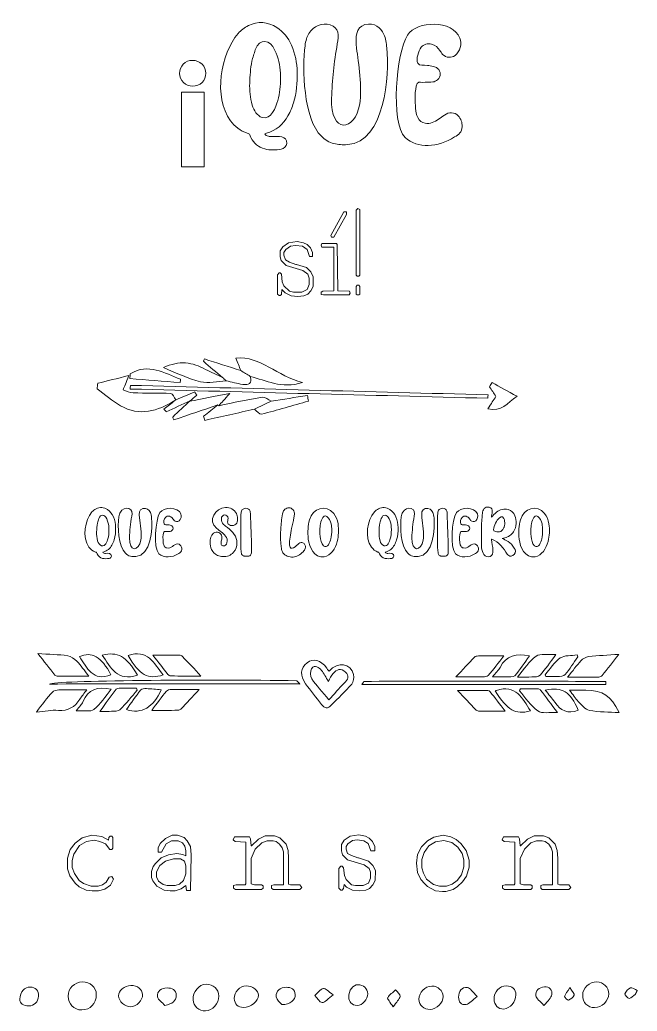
# Model space of a CAD drawing. Header units: millimetres. Extents: x 443 to 549, y -131 to 40.
import ezdxf

# ---------------------------------------------------------------- set-up
doc = ezdxf.new("R2010")
doc.units = ezdxf.units.MM
doc.header["$MEASUREMENT"] = 0
doc.layers.add('TRABAJO', color=7, linetype='Continuous', lineweight=0)

# ---------------------------------------------------------------- blocks, each defined once
blk = doc.blocks.new('Block_1')
at = {"layer": 'TRABAJO'}
for points, knots in [([(485.65, 19.51), (485.81, 19.45), (486.06, 19.45), (486.25, 19.48), (487.32, 19.51), (488.86, 19.67), (488.8, 18.27), (488.75, 17.83), (488.36, 17.39), (487.87, 17.31), (486.91, 17.15), (486, 17.09), (485.01, 17.34), (483.94, 17.64), (483.14, 18.3), (482.65, 19.29), (482.54, 19.48), (482.49, 19.73), (482.38, 19.89), (482.24, 19.95), (482.13, 20), (481.99, 20.06), (480.84, 20.44), (479.85, 21.18), (479.13, 22.2), (476.14, 26.29), (477.38, 33.7), (480.45, 37.21), (480.95, 37.76), (481.52, 38.2), (482.21, 38.56), (483.86, 39.33), (485.51, 39.27), (487.1, 38.23), (488.23, 37.49), (489.05, 36.47), (489.63, 35.18), (490.26, 33.7), (490.59, 32.16), (490.59, 30.52), (490.64, 28.73), (490.51, 26.98), (489.96, 25.27), (489.74, 24.5), (489.44, 23.79), (489.02, 23.05), (488.2, 21.54), (486.96, 20.52), (485.32, 20.03), (485.21, 20), (485.15, 19.97), (485.1, 19.95), (485.07, 19.95), (485.07, 19.92), (485.04, 19.92), (485.12, 19.67), (485.4, 19.59), (485.65, 19.51)], [0, 0, 0, 0, 1, 1, 1, 2, 2, 2, 3, 3, 3, 4, 4, 4, 5, 5, 5, 6, 6, 6, 7, 7, 7, 8, 8, 8, 9, 9, 9, 10, 10, 10, 11, 11, 11, 12, 12, 12, 13, 13, 13, 14, 14, 14, 15, 15, 15, 16, 16, 16, 17, 17, 17, 18, 18, 18, 19, 19, 19, 19]), ([(509.6, 36.91), (511.17, 39.44), (517.4, 39.55), (518.61, 36.42), (519, 35.46), (518.64, 34.06), (517.81, 33.43), (517.1, 32.93), (516.28, 32.99), (515.64, 33.59), (515.48, 33.84), (515.34, 34.09), (515.15, 34.28), (514.82, 34.8), (514.38, 35.18), (513.75, 35.35), (513.09, 35.57), (512.29, 35.32), (511.96, 34.85), (511.47, 34.19), (511, 32.82), (511.39, 32.08), (511.66, 31.56), (512.37, 31.81), (513.03, 31.72), (513.34, 31.7), (513.67, 31.61), (514.02, 31.53), (514.3, 31.48), (514.54, 31.42), (514.76, 31.2), (515.4, 30.65), (515.4, 29.78), (514.76, 29.23), (514.54, 29.03), (514.24, 28.9), (513.94, 28.87), (513.53, 28.84), (513.06, 28.81), (512.62, 28.81), (512.1, 28.7), (511.52, 29.06), (511.28, 28.57), (510.75, 27.5), (510.92, 25.47), (510.97, 24.31), (511, 23.74), (511.14, 23.21), (511.39, 22.72), (511.63, 22.14), (512.02, 21.87), (512.62, 21.79), (513.06, 21.7), (513.45, 21.73), (513.83, 21.87), (514.65, 22.2), (515.26, 22.69), (515.95, 23.16), (516.69, 23.74), (517.73, 23.68), (518.31, 23.05), (518.8, 22.53), (519.02, 21.92), (519, 21.16), (518.97, 20.22), (518.42, 19.84), (517.7, 19.4), (514.85, 17.56), (511.33, 17.39), (509.19, 19.29), (506.63, 22.03), (507.65, 33.76), (509.6, 36.91)], [0, 0, 0, 0, 1, 1, 1, 2, 2, 2, 3, 3, 3, 4, 4, 4, 5, 5, 5, 6, 6, 6, 7, 7, 7, 8, 8, 8, 9, 9, 9, 10, 10, 10, 11, 11, 11, 12, 12, 12, 13, 13, 13, 14, 14, 14, 15, 15, 15, 16, 16, 16, 17, 17, 17, 18, 18, 18, 19, 19, 19, 20, 20, 20, 21, 21, 21, 22, 22, 22, 23, 23, 23, 24, 24, 24, 24]), ([(496.3, 38.67), (497.81, 38.23), (497.79, 36.89), (497.51, 35.4), (496.91, 32.25), (496.66, 29.14), (496.52, 26.1), (496.25, 19.86), (500.62, 20.3), (501.36, 25.08), (501.83, 27.88), (501.14, 32.08), (500.84, 34.69), (500.62, 36.56), (500.67, 38.23), (502.26, 38.72), (503.97, 39.08), (504.96, 38.23), (505.51, 37.05), (505.84, 36.36), (505.97, 35.51), (506.03, 34.74), (506.5, 29.99), (505.75, 18.57), (499.24, 18.08), (498.45, 18.03), (497.65, 18.08), (496.94, 18.25), (496.08, 18.44), (495.4, 18.9), (494.79, 19.51), (491.66, 22.53), (491.44, 31.2), (491.96, 35.1), (492.07, 35.92), (492.27, 36.67), (492.62, 37.19), (493.39, 38.56), (494.93, 39.08), (496.3, 38.67)], [0, 0, 0, 0, 1, 1, 1, 2, 2, 2, 3, 3, 3, 4, 4, 4, 5, 5, 5, 6, 6, 6, 7, 7, 7, 8, 8, 8, 9, 9, 9, 10, 10, 10, 11, 11, 11, 12, 12, 12, 13, 13, 13, 13]), ([(487.71, 30.38), (487.68, 31.72), (487.35, 33.04), (486.77, 34.3), (485.95, 36.28), (484.13, 36.42), (483.39, 34.39), (483.17, 33.73), (482.98, 33.1), (482.79, 32.41), (482.57, 31.2), (482.46, 29.91), (482.43, 28.65), (482.38, 27.39), (482.54, 26.15), (482.84, 24.89), (483.17, 23.93), (483.69, 23.05), (484.57, 22.75), (486.11, 22.25), (486.96, 24.61), (487.27, 25.68), (487.62, 26.92), (487.73, 28.21), (487.73, 29.53), (487.73, 29.86), (487.73, 30.08), (487.71, 30.38)], [0, 0, 0, 0, 1, 1, 1, 2, 2, 2, 3, 3, 3, 4, 4, 4, 5, 5, 5, 6, 6, 6, 7, 7, 7, 8, 8, 8, 9, 9, 9, 9]), ([(472.6, 32.57), (473.23, 32.57), (473.77, 32.35), (474.22, 31.92), (474.66, 31.48), (474.88, 30.96), (474.88, 30.35), (474.88, 29.72), (474.66, 29.2), (474.23, 28.78), (473.79, 28.36), (473.25, 28.15), (472.6, 28.15), (471.98, 28.15), (471.46, 28.36), (471.02, 28.79), (470.59, 29.21), (470.37, 29.72), (470.37, 30.32), (470.37, 30.96), (470.58, 31.49), (471, 31.92), (471.42, 32.36), (471.94, 32.57), (472.55, 32.57), (472.55, 32.57), (472.6, 32.57), (472.6, 32.57)], [0, 0, 0, 0, 1, 1, 1, 2, 2, 2, 3, 3, 3, 4, 4, 4, 5, 5, 5, 6, 6, 6, 7, 7, 7, 8, 8, 8, 9, 9, 9, 9]), ([(470.71, 27.12), (470.71, 27.12), (474.61, 27.12), (474.61, 27.12), (474.61, 27.12), (474.61, 14.26), (474.61, 14.26), (474.61, 14.26), (470.71, 14.26), (470.71, 14.26), (470.71, 14.26), (470.71, 27.12), (470.71, 27.12)], [0, 0, 0, 0, 1, 1, 1, 2, 2, 2, 3, 3, 3, 4, 4, 4, 4])]:
    blk.add_open_spline(points, degree=3, knots=knots, dxfattribs=at)
blk = doc.blocks.new('Block_2')
at = {"layer": 'TRABAJO'}
for points, knots in [([(500.73, 6.8), (500.73, 6.8), (501.06, 7.09), (501.06, 7.09), (501.06, 7.09), (501.38, 6.93), (501.38, 6.93), (501.38, 6.93), (501.38, -4.36), (501.38, -4.36), (501.38, -4.36), (501.19, -4.54), (501.19, -4.54), (501.19, -4.54), (500.93, -4.54), (500.93, -4.54), (500.93, -4.54), (500.73, -4.36), (500.73, -4.36), (500.73, -4.36), (500.73, 6.8), (500.73, 6.8)], [0, 0, 0, 0, 1, 1, 1, 2, 2, 2, 3, 3, 3, 4, 4, 4, 5, 5, 5, 6, 6, 6, 7, 7, 7, 7]), ([(498.64, 6.52), (498.64, 6.52), (499.1, 6.52), (499.1, 6.52), (499.1, 6.52), (499.1, 6.06), (499.1, 6.06), (499.1, 6.06), (496.92, 2.19), (496.92, 2.19), (496.92, 2.19), (496.5, 2.19), (496.5, 2.19), (496.5, 2.19), (496.37, 2.45), (496.37, 2.45), (496.37, 2.45), (498.64, 6.52), (498.64, 6.52)], [0, 0, 0, 0, 1, 1, 1, 2, 2, 2, 3, 3, 3, 4, 4, 4, 5, 5, 5, 6, 6, 6, 6]), ([(488.53, -7.41), (488.53, -7.41), (487.98, -6.85), (487.98, -6.85), (487.98, -6.85), (487.9, -7.7), (487.9, -7.7), (487.9, -7.7), (487.7, -7.89), (487.7, -7.89), (487.7, -7.89), (487.53, -7.89), (487.53, -7.89), (487.53, -7.89), (487.24, -7.61), (487.24, -7.61), (487.24, -7.61), (487.24, -4.3), (487.24, -4.3), (487.24, -4.3), (487.53, -3.99), (487.53, -3.99), (487.53, -3.99), (487.7, -3.99), (487.7, -3.99), (487.7, -3.99), (487.9, -4.19), (487.9, -4.19), (487.9, -4.19), (488.03, -5.52), (488.03, -5.52), (488.03, -5.52), (488.33, -6.19), (488.33, -6.19), (488.33, -6.19), (489.29, -7.15), (489.29, -7.15), (489.29, -7.15), (489.99, -7.3), (489.99, -7.3), (489.99, -7.3), (491.38, -7.3), (491.38, -7.3), (491.38, -7.3), (492.34, -6.85), (492.34, -6.85), (492.34, -6.85), (492.69, -5.98), (492.69, -5.98), (492.69, -5.98), (492.69, -4.91), (492.69, -4.91), (492.69, -4.91), (492.43, -4.19), (492.43, -4.19), (492.43, -4.19), (491.58, -3.58), (491.58, -3.58), (491.58, -3.58), (488.72, -2.73), (488.72, -2.73), (488.72, -2.73), (487.85, -1.86), (487.85, -1.86), (487.85, -1.86), (487.7, -1.23), (487.7, -1.23), (487.7, -1.23), (487.7, -0.16), (487.7, -0.16), (487.7, -0.16), (488.14, 0.51), (488.14, 0.51), (488.14, 0.51), (489.09, 1.19), (489.09, 1.19), (489.09, 1.19), (490.58, 1.43), (490.58, 1.43), (490.58, 1.43), (491.71, 1.19), (491.71, 1.19), (491.71, 1.19), (492.3, 0.9), (492.3, 0.9), (492.3, 0.9), (492.89, 0.32), (492.89, 0.32), (492.89, 0.32), (493.23, -0.49), (493.23, -0.49), (493.23, -0.49), (493.23, -1.14), (493.23, -1.14), (493.23, -1.14), (492.75, -1.14), (492.75, -1.14), (492.75, -1.14), (492.3, 0.05), (492.3, 0.05), (492.3, 0.05), (491.51, 0.6), (491.51, 0.6), (491.51, 0.6), (490.31, 0.73), (490.31, 0.73), (490.31, 0.73), (489.44, 0.6), (489.44, 0.6), (489.44, 0.6), (488.64, 0.05), (488.64, 0.05), (488.64, 0.05), (488.33, -0.49), (488.33, -0.49), (488.33, -0.49), (488.33, -0.95), (488.33, -0.95), (488.33, -0.95), (488.57, -1.73), (488.57, -1.73), (488.57, -1.73), (489.29, -2.14), (489.29, -2.14), (489.29, -2.14), (490.38, -2.51), (490.38, -2.51), (490.38, -2.51), (490.49, -2.51), (490.49, -2.51), (490.49, -2.51), (492.21, -3.06), (492.21, -3.06), (492.21, -3.06), (492.95, -3.8), (492.95, -3.8), (492.95, -3.8), (493.34, -4.65), (493.34, -4.65), (493.34, -4.65), (493.34, -6.3), (493.34, -6.3), (493.34, -6.3), (492.95, -7.04), (492.95, -7.04), (492.95, -7.04), (492.41, -7.61), (492.41, -7.61), (492.41, -7.61), (491.77, -7.91), (491.77, -7.91), (491.77, -7.91), (490.71, -8.04), (490.71, -8.04), (490.71, -8.04), (489.55, -7.91), (489.55, -7.91), (489.55, -7.91), (488.53, -7.41), (488.53, -7.41)], [0, 0, 0, 0, 1, 1, 1, 2, 2, 2, 3, 3, 3, 4, 4, 4, 5, 5, 5, 6, 6, 6, 7, 7, 7, 8, 8, 8, 9, 9, 9, 10, 10, 10, 11, 11, 11, 12, 12, 12, 13, 13, 13, 14, 14, 14, 15, 15, 15, 16, 16, 16, 17, 17, 17, 18, 18, 18, 19, 19, 19, 20, 20, 20, 21, 21, 21, 22, 22, 22, 23, 23, 23, 24, 24, 24, 25, 25, 25, 26, 26, 26, 27, 27, 27, 28, 28, 28, 29, 29, 29, 30, 30, 30, 31, 31, 31, 32, 32, 32, 33, 33, 33, 34, 34, 34, 35, 35, 35, 36, 36, 36, 37, 37, 37, 38, 38, 38, 39, 39, 39, 40, 40, 40, 41, 41, 41, 42, 42, 42, 43, 43, 43, 44, 44, 44, 45, 45, 45, 46, 46, 46, 47, 47, 47, 48, 48, 48, 49, 49, 49, 50, 50, 50, 51, 51, 51, 52, 52, 52, 53, 53, 53, 53]), ([(494.74, -7.28), (494.74, -7.28), (495.04, -7.15), (495.04, -7.15), (495.04, -7.15), (496.89, -7.04), (496.89, -7.04), (496.89, -7.04), (496.89, 0.45), (496.89, 0.45), (496.89, 0.45), (494.87, 0.45), (494.87, 0.45), (494.87, 0.45), (494.72, 0.8), (494.72, 0.8), (494.72, 0.8), (494.85, 1.06), (494.85, 1.06), (494.85, 1.06), (497.35, 1.06), (497.35, 1.06), (497.35, 1.06), (497.5, 0.9), (497.5, 0.9), (497.5, 0.9), (497.61, -7.04), (497.61, -7.04), (497.61, -7.04), (499.62, -7.15), (499.62, -7.15), (499.62, -7.15), (499.75, -7.48), (499.75, -7.48), (499.75, -7.48), (499.57, -7.78), (499.57, -7.78), (499.57, -7.78), (495.13, -7.78), (495.13, -7.78), (495.13, -7.78), (494.74, -7.67), (494.74, -7.67), (494.74, -7.67), (494.74, -7.28), (494.74, -7.28)], [0, 0, 0, 0, 1, 1, 1, 2, 2, 2, 3, 3, 3, 4, 4, 4, 5, 5, 5, 6, 6, 6, 7, 7, 7, 8, 8, 8, 9, 9, 9, 10, 10, 10, 11, 11, 11, 12, 12, 12, 13, 13, 13, 14, 14, 14, 15, 15, 15, 15]), ([(500.73, -6.3), (500.73, -6.3), (500.93, -6.11), (500.93, -6.11), (500.93, -6.11), (501.19, -6.11), (501.19, -6.11), (501.19, -6.11), (501.38, -6.3), (501.38, -6.3), (501.38, -6.3), (501.38, -7.61), (501.38, -7.61), (501.38, -7.61), (501.19, -7.78), (501.19, -7.78), (501.19, -7.78), (500.93, -7.78), (500.93, -7.78), (500.93, -7.78), (500.73, -7.61), (500.73, -7.61), (500.73, -7.61), (500.73, -6.3), (500.73, -6.3)], [0, 0, 0, 0, 1, 1, 1, 2, 2, 2, 3, 3, 3, 4, 4, 4, 5, 5, 5, 6, 6, 6, 7, 7, 7, 8, 8, 8, 8])]:
    blk.add_open_spline(points, degree=3, knots=knots, dxfattribs=at)
blk = doc.blocks.new('Block_3')
at = {"layer": 'TRABAJO'}
for points, knots in [([(457.37, -52.21), (457.43, -52.23), (457.53, -52.23), (457.61, -52.22), (458.04, -52.21), (458.66, -52.14), (458.63, -52.7), (458.61, -52.88), (458.46, -53.05), (458.26, -53.09), (457.87, -53.15), (457.51, -53.18), (457.11, -53.08), (456.68, -52.96), (456.36, -52.69), (456.17, -52.29), (456.12, -52.22), (456.1, -52.12), (456.05, -52.05), (456, -52.03), (455.96, -52.01), (455.9, -51.99), (455.44, -51.83), (455.04, -51.53), (454.75, -51.13), (453.55, -49.49), (454.05, -46.51), (455.28, -45.1), (455.48, -44.88), (455.71, -44.71), (455.99, -44.56), (456.65, -44.25), (457.31, -44.28), (457.95, -44.7), (458.4, -44.99), (458.73, -45.4), (458.96, -45.92), (459.22, -46.51), (459.35, -47.13), (459.35, -47.79), (459.37, -48.51), (459.32, -49.21), (459.1, -49.89), (459.01, -50.2), (458.89, -50.49), (458.72, -50.79), (458.39, -51.39), (457.9, -51.8), (457.23, -52), (457.19, -52.01), (457.17, -52.02), (457.15, -52.03), (457.14, -52.03), (457.14, -52.04), (457.12, -52.04), (457.16, -52.14), (457.27, -52.17), (457.37, -52.21)], [0, 0, 0, 0, 1, 1, 1, 2, 2, 2, 3, 3, 3, 4, 4, 4, 5, 5, 5, 6, 6, 6, 7, 7, 7, 8, 8, 8, 9, 9, 9, 10, 10, 10, 11, 11, 11, 12, 12, 12, 13, 13, 13, 14, 14, 14, 15, 15, 15, 16, 16, 16, 17, 17, 17, 18, 18, 18, 19, 19, 19, 19]), ([(466.97, -45.22), (467.6, -44.21), (470.1, -44.17), (470.59, -45.42), (470.74, -45.81), (470.6, -46.37), (470.27, -46.62), (469.98, -46.82), (469.65, -46.8), (469.4, -46.56), (469.33, -46.46), (469.28, -46.36), (469.2, -46.28), (469.07, -46.07), (468.89, -45.92), (468.64, -45.85), (468.37, -45.76), (468.05, -45.86), (467.92, -46.05), (467.72, -46.31), (467.54, -46.86), (467.69, -47.16), (467.8, -47.37), (468.09, -47.27), (468.35, -47.31), (468.47, -47.32), (468.61, -47.35), (468.75, -47.38), (468.86, -47.4), (468.96, -47.43), (469.05, -47.51), (469.3, -47.73), (469.3, -48.09), (469.05, -48.31), (468.96, -48.38), (468.84, -48.44), (468.72, -48.45), (468.55, -48.46), (468.36, -48.47), (468.19, -48.47), (467.98, -48.52), (467.75, -48.37), (467.65, -48.57), (467.44, -49), (467.5, -49.82), (467.53, -50.28), (467.54, -50.51), (467.59, -50.72), (467.69, -50.92), (467.79, -51.15), (467.94, -51.26), (468.19, -51.29), (468.36, -51.33), (468.52, -51.31), (468.67, -51.26), (469, -51.13), (469.24, -50.93), (469.52, -50.74), (469.82, -50.51), (470.24, -50.53), (470.47, -50.79), (470.67, -50.99), (470.75, -51.24), (470.74, -51.55), (470.73, -51.92), (470.51, -52.07), (470.23, -52.25), (469.08, -52.99), (467.67, -53.05), (466.81, -52.29), (465.78, -51.19), (466.19, -46.49), (466.97, -45.22)], [0, 0, 0, 0, 1, 1, 1, 2, 2, 2, 3, 3, 3, 4, 4, 4, 5, 5, 5, 6, 6, 6, 7, 7, 7, 8, 8, 8, 9, 9, 9, 10, 10, 10, 11, 11, 11, 12, 12, 12, 13, 13, 13, 14, 14, 14, 15, 15, 15, 16, 16, 16, 17, 17, 17, 18, 18, 18, 19, 19, 19, 20, 20, 20, 21, 21, 21, 22, 22, 22, 23, 23, 23, 24, 24, 24, 24]), ([(476.2, -48.77), (476.76, -48.32), (477.56, -48.64), (477.65, -49.34), (477.66, -49.46), (477.66, -49.62), (477.64, -49.77), (477.55, -50.03), (477.51, -50.27), (477.51, -50.53), (477.52, -50.73), (477.63, -50.87), (477.81, -50.93), (478.2, -51.02), (478.42, -50.74), (478.51, -50.41), (478.63, -49.98), (478.53, -49.58), (478.28, -49.24), (477.87, -48.69), (477.23, -48.36), (476.75, -47.92), (475.08, -46.58), (476.54, -44.39), (478.26, -44.32), (479.03, -44.29), (479.78, -44.62), (480.13, -45.39), (480.19, -45.5), (480.24, -45.64), (480.27, -45.79), (480.33, -46.05), (480.34, -46.31), (480.31, -46.6), (480.3, -46.74), (480.25, -46.88), (480.19, -47.03), (479.97, -47.58), (478.82, -47.56), (478.64, -47.04), (478.6, -46.75), (478.7, -46.46), (478.7, -46.21), (478.68, -45.41), (477.55, -45.41), (477.55, -46.3), (477.55, -46.66), (477.65, -46.98), (477.92, -47.24), (478.15, -47.45), (478.37, -47.66), (478.62, -47.8), (479.54, -48.47), (480.22, -49.34), (480.24, -50.41), (480.25, -51.02), (480.08, -51.58), (479.66, -52.03), (479.16, -52.58), (478.53, -52.8), (477.83, -52.78), (477.5, -52.77), (477.19, -52.7), (476.87, -52.56), (476.41, -52.35), (476.09, -52.02), (475.88, -51.56), (475.69, -51.16), (475.6, -50.74), (475.63, -50.3), (475.61, -49.73), (475.77, -49.1), (476.2, -48.77)], [0, 0, 0, 0, 1, 1, 1, 2, 2, 2, 3, 3, 3, 4, 4, 4, 5, 5, 5, 6, 6, 6, 7, 7, 7, 8, 8, 8, 9, 9, 9, 10, 10, 10, 11, 11, 11, 12, 12, 12, 13, 13, 13, 14, 14, 14, 15, 15, 15, 16, 16, 16, 17, 17, 17, 18, 18, 18, 19, 19, 19, 20, 20, 20, 21, 21, 21, 22, 22, 22, 23, 23, 23, 24, 24, 24, 24]), ([(495.27, -52.79), (493.5, -53.04), (492.66, -51.16), (492.51, -49.75), (492.45, -49.16), (492.45, -48.57), (492.47, -47.99), (492.5, -47.47), (492.59, -46.95), (492.72, -46.47), (493.29, -44.44), (495.58, -43.72), (496.89, -45.34), (497.29, -45.85), (497.51, -46.47), (497.63, -47.13), (497.8, -48.16), (497.73, -49.23), (497.5, -50.16), (497.18, -51.38), (496.38, -52.64), (495.27, -52.79)], [0, 0, 0, 0, 1, 1, 1, 2, 2, 2, 3, 3, 3, 4, 4, 4, 5, 5, 5, 6, 6, 6, 7, 7, 7, 7]), ([(505.98, -52.21), (506.05, -52.23), (506.15, -52.23), (506.22, -52.22), (506.65, -52.21), (507.27, -52.14), (507.25, -52.7), (507.23, -52.88), (507.07, -53.05), (506.87, -53.09), (506.49, -53.15), (506.12, -53.18), (505.73, -53.08), (505.3, -52.96), (504.98, -52.69), (504.78, -52.29), (504.73, -52.22), (504.71, -52.12), (504.67, -52.05), (504.61, -52.03), (504.57, -52.01), (504.51, -51.99), (504.05, -51.83), (503.65, -51.53), (503.37, -51.13), (502.17, -49.49), (502.66, -46.51), (503.9, -45.1), (504.1, -44.88), (504.33, -44.71), (504.6, -44.56), (505.26, -44.25), (505.93, -44.28), (506.56, -44.7), (507.02, -44.99), (507.35, -45.4), (507.58, -45.92), (507.83, -46.51), (507.96, -47.13), (507.96, -47.79), (507.99, -48.51), (507.93, -49.21), (507.71, -49.89), (507.62, -50.2), (507.5, -50.49), (507.34, -50.79), (507.01, -51.39), (506.51, -51.8), (505.85, -52), (505.8, -52.01), (505.78, -52.02), (505.76, -52.03), (505.75, -52.03), (505.75, -52.04), (505.74, -52.04), (505.77, -52.14), (505.88, -52.17), (505.98, -52.21)], [0, 0, 0, 0, 1, 1, 1, 2, 2, 2, 3, 3, 3, 4, 4, 4, 5, 5, 5, 6, 6, 6, 7, 7, 7, 8, 8, 8, 9, 9, 9, 10, 10, 10, 11, 11, 11, 12, 12, 12, 13, 13, 13, 14, 14, 14, 15, 15, 15, 16, 16, 16, 17, 17, 17, 18, 18, 18, 19, 19, 19, 19]), ([(518.03, -45.22), (518.66, -44.21), (521.16, -44.17), (521.65, -45.42), (521.8, -45.81), (521.66, -46.37), (521.33, -46.62), (521.04, -46.82), (520.71, -46.8), (520.46, -46.56), (520.39, -46.46), (520.34, -46.36), (520.26, -46.28), (520.13, -46.07), (519.95, -45.92), (519.7, -45.85), (519.43, -45.76), (519.11, -45.86), (518.98, -46.05), (518.78, -46.31), (518.6, -46.86), (518.75, -47.16), (518.86, -47.37), (519.15, -47.27), (519.41, -47.31), (519.53, -47.32), (519.66, -47.35), (519.81, -47.38), (519.92, -47.4), (520.02, -47.43), (520.11, -47.51), (520.36, -47.73), (520.36, -48.09), (520.11, -48.31), (520.02, -48.38), (519.9, -48.44), (519.77, -48.45), (519.61, -48.46), (519.42, -48.47), (519.25, -48.47), (519.04, -48.52), (518.8, -48.37), (518.71, -48.57), (518.5, -49), (518.56, -49.82), (518.58, -50.28), (518.6, -50.51), (518.65, -50.72), (518.75, -50.92), (518.85, -51.15), (519, -51.26), (519.25, -51.29), (519.42, -51.33), (519.58, -51.31), (519.73, -51.26), (520.06, -51.13), (520.3, -50.93), (520.58, -50.74), (520.88, -50.51), (521.3, -50.53), (521.53, -50.79), (521.73, -50.99), (521.81, -51.24), (521.8, -51.55), (521.79, -51.92), (521.57, -52.07), (521.28, -52.25), (520.14, -52.99), (518.73, -53.05), (517.87, -52.29), (516.84, -51.19), (517.25, -46.49), (518.03, -45.22)], [0, 0, 0, 0, 1, 1, 1, 2, 2, 2, 3, 3, 3, 4, 4, 4, 5, 5, 5, 6, 6, 6, 7, 7, 7, 8, 8, 8, 9, 9, 9, 10, 10, 10, 11, 11, 11, 12, 12, 12, 13, 13, 13, 14, 14, 14, 15, 15, 15, 16, 16, 16, 17, 17, 17, 18, 18, 18, 19, 19, 19, 20, 20, 20, 21, 21, 21, 22, 22, 22, 23, 23, 23, 24, 24, 24, 24]), ([(525.92, -44.65), (526.24, -44.57), (526.58, -44.57), (526.9, -44.66), (527.48, -44.83), (527.86, -45.18), (528.08, -45.74), (528.27, -46.19), (528.32, -46.64), (528.29, -47.1), (528.28, -47.6), (528.13, -48.08), (527.84, -48.49), (527.49, -49.05), (526.97, -49.39), (526.35, -49.55), (526.2, -49.58), (526.04, -49.61), (525.9, -49.65), (526.34, -49.88), (527.43, -50.31), (527.98, -51.3), (528.19, -51.64), (528.26, -52.1), (527.96, -52.39), (527.82, -52.54), (527.62, -52.62), (527.43, -52.69), (527.14, -52.72), (526.87, -52.55), (526.74, -52.33), (526.2, -51.46), (525.34, -50.21), (524.12, -49.79), (524.05, -49.81), (524.07, -49.85), (524.07, -49.92), (524.09, -50.33), (524.28, -51.19), (524.31, -51.64), (524.34, -52.24), (524.23, -52.58), (523.82, -52.74), (522.87, -53.12), (522.42, -52.02), (522.36, -51.28), (522.3, -49.98), (522.29, -48.6), (522.34, -47.34), (522.36, -46.9), (522.39, -46.49), (522.43, -46.08), (522.45, -45.76), (522.47, -45.46), (522.53, -45.14), (522.55, -44.99), (522.58, -44.85), (522.67, -44.72), (522.79, -44.42), (523.04, -44.27), (523.36, -44.25), (523.58, -44.25), (523.75, -44.31), (523.93, -44.41), (524.07, -44.46), (524.16, -44.6), (524.18, -44.77), (524.22, -44.95), (524.18, -45.1), (524.16, -45.28), (524.14, -45.46), (524.11, -45.6), (524.08, -45.76), (524.07, -45.84), (524.08, -45.91), (524.08, -46.02), (524.61, -45.34), (525.11, -44.84), (525.92, -44.65)], [0, 0, 0, 0, 1, 1, 1, 2, 2, 2, 3, 3, 3, 4, 4, 4, 5, 5, 5, 6, 6, 6, 7, 7, 7, 8, 8, 8, 9, 9, 9, 10, 10, 10, 11, 11, 11, 12, 12, 12, 13, 13, 13, 14, 14, 14, 15, 15, 15, 16, 16, 16, 17, 17, 17, 18, 18, 18, 19, 19, 19, 20, 20, 20, 21, 21, 21, 22, 22, 22, 23, 23, 23, 24, 24, 24, 25, 25, 25, 26, 26, 26, 26]), ([(531.58, -52.79), (529.8, -53.04), (528.96, -51.16), (528.82, -49.75), (528.75, -49.16), (528.75, -48.57), (528.78, -47.99), (528.81, -47.47), (528.9, -46.95), (529.03, -46.47), (529.59, -44.44), (531.88, -43.72), (533.2, -45.34), (533.59, -45.85), (533.81, -46.47), (533.93, -47.13), (534.11, -48.16), (534.03, -49.23), (533.8, -50.16), (533.48, -51.38), (532.69, -52.64), (531.58, -52.79)], [0, 0, 0, 0, 1, 1, 1, 2, 2, 2, 3, 3, 3, 4, 4, 4, 5, 5, 5, 6, 6, 6, 7, 7, 7, 7]), ([(458.19, -47.85), (458.18, -47.31), (458.05, -46.78), (457.82, -46.27), (457.49, -45.48), (456.76, -45.42), (456.46, -46.24), (456.37, -46.5), (456.3, -46.75), (456.22, -47.03), (456.13, -47.51), (456.09, -48.03), (456.08, -48.54), (456.05, -49.05), (456.12, -49.54), (456.24, -50.05), (456.37, -50.43), (456.58, -50.79), (456.94, -50.91), (457.55, -51.1), (457.9, -50.16), (458.02, -49.73), (458.16, -49.23), (458.2, -48.72), (458.2, -48.19), (458.2, -48.05), (458.2, -47.97), (458.19, -47.85)], [0, 0, 0, 0, 1, 1, 1, 2, 2, 2, 3, 3, 3, 4, 4, 4, 5, 5, 5, 6, 6, 6, 7, 7, 7, 8, 8, 8, 9, 9, 9, 9]), ([(461.64, -44.52), (462.25, -44.7), (462.24, -45.24), (462.13, -45.83), (461.88, -47.1), (461.78, -48.34), (461.73, -49.56), (461.62, -52.06), (463.37, -51.89), (463.67, -49.97), (463.86, -48.85), (463.58, -47.16), (463.46, -46.12), (463.37, -45.37), (463.39, -44.7), (464.03, -44.5), (464.72, -44.35), (465.11, -44.7), (465.33, -45.17), (465.47, -45.44), (465.52, -45.79), (465.54, -46.09), (465.73, -48), (465.43, -52.58), (462.82, -52.78), (462.5, -52.8), (462.18, -52.78), (461.89, -52.71), (461.55, -52.64), (461.28, -52.45), (461.04, -52.21), (459.78, -50.99), (459.69, -47.51), (459.9, -45.95), (459.94, -45.62), (460.02, -45.32), (460.16, -45.11), (460.47, -44.56), (461.09, -44.35), (461.64, -44.52)], [0, 0, 0, 0, 1, 1, 1, 2, 2, 2, 3, 3, 3, 4, 4, 4, 5, 5, 5, 6, 6, 6, 7, 7, 7, 8, 8, 8, 9, 9, 9, 10, 10, 10, 11, 11, 11, 12, 12, 12, 13, 13, 13, 13]), ([(482.71, -52.28), (482.63, -52.49), (482.5, -52.64), (482.27, -52.69), (482.01, -52.72), (481.74, -52.76), (481.49, -52.7), (481.43, -52.68), (481.38, -52.66), (481.31, -52.64), (481.14, -52.56), (481.04, -52.43), (481.01, -52.25), (480.97, -51.94), (480.92, -51.64), (480.9, -51.33), (480.86, -50.14), (480.88, -48.96), (480.88, -47.77), (480.88, -47.13), (480.88, -46.49), (480.9, -45.85), (480.91, -45.61), (480.93, -45.38), (480.96, -45.14), (480.98, -44.89), (481.08, -44.68), (481.29, -44.6), (481.62, -44.44), (481.93, -44.42), (482.25, -44.62), (482.43, -44.74), (482.53, -44.89), (482.53, -45.12), (482.54, -45.44), (482.57, -45.79), (482.58, -46.11), (482.64, -48.32), (482.75, -50.14), (482.75, -51.96), (482.75, -52.07), (482.73, -52.17), (482.71, -52.28)], [0, 0, 0, 0, 1, 1, 1, 2, 2, 2, 3, 3, 3, 4, 4, 4, 5, 5, 5, 6, 6, 6, 7, 7, 7, 8, 8, 8, 9, 9, 9, 10, 10, 10, 11, 11, 11, 12, 12, 12, 13, 13, 13, 14, 14, 14, 14]), ([(487.89, -51.35), (487.83, -51.04), (487.81, -50.75), (487.79, -50.43), (487.75, -50.14), (487.75, -49.84), (487.74, -49.54), (487.72, -48.92), (487.75, -48.32), (487.8, -47.69), (487.83, -47.27), (487.89, -46.85), (487.92, -46.44), (487.99, -45.99), (488.05, -45.54), (488.18, -45.1), (488.27, -44.85), (488.44, -44.66), (488.66, -44.54), (488.89, -44.4), (489.12, -44.38), (489.39, -44.4), (489.53, -44.42), (489.65, -44.5), (489.76, -44.6), (489.99, -44.78), (490.1, -45.04), (490.12, -45.32), (490.14, -45.58), (490.1, -45.82), (490.05, -46.07), (489.93, -46.7), (489.77, -47.32), (489.65, -47.93), (489.55, -48.44), (489.45, -48.94), (489.37, -49.44), (489.31, -49.88), (489.29, -50.37), (489.3, -50.82), (489.39, -52.02), (490.49, -50.86), (490.86, -50.54), (490.97, -50.46), (491.09, -50.39), (491.28, -50.37), (491.48, -50.35), (491.65, -50.4), (491.78, -50.54), (491.88, -50.69), (491.98, -50.82), (492.02, -50.98), (492.05, -51.1), (492.04, -51.24), (491.99, -51.38), (491.92, -51.59), (491.8, -51.77), (491.62, -51.93), (491.07, -52.51), (490.52, -52.8), (489.89, -52.85), (489.18, -52.9), (488.55, -52.68), (488.16, -52.11), (488.01, -51.88), (487.92, -51.62), (487.89, -51.35)], [0, 0, 0, 0, 1, 1, 1, 2, 2, 2, 3, 3, 3, 4, 4, 4, 5, 5, 5, 6, 6, 6, 7, 7, 7, 8, 8, 8, 9, 9, 9, 10, 10, 10, 11, 11, 11, 12, 12, 12, 13, 13, 13, 14, 14, 14, 15, 15, 15, 16, 16, 16, 17, 17, 17, 18, 18, 18, 19, 19, 19, 20, 20, 20, 21, 21, 21, 22, 22, 22, 22]), ([(496.45, -47.15), (496.22, -46.17), (495.32, -44.98), (494.8, -46.5), (494.65, -46.91), (494.58, -47.37), (494.55, -47.58), (494.48, -48.16), (494.49, -48.75), (494.56, -49.31), (494.62, -49.88), (494.75, -50.49), (495.13, -50.91), (495.83, -51.47), (496.29, -50.25), (496.39, -49.74), (496.5, -49.24), (496.55, -48.75), (496.55, -48.19), (496.55, -47.87), (496.53, -47.51), (496.45, -47.15)], [0, 0, 0, 0, 1, 1, 1, 2, 2, 2, 3, 3, 3, 4, 4, 4, 5, 5, 5, 6, 6, 6, 7, 7, 7, 7]), ([(506.81, -47.85), (506.8, -47.31), (506.66, -46.78), (506.43, -46.27), (506.1, -45.48), (505.37, -45.42), (505.08, -46.24), (504.99, -46.5), (504.91, -46.75), (504.83, -47.03), (504.75, -47.51), (504.7, -48.03), (504.69, -48.54), (504.67, -49.05), (504.73, -49.54), (504.86, -50.05), (504.99, -50.43), (505.2, -50.79), (505.55, -50.91), (506.17, -51.1), (506.51, -50.16), (506.63, -49.73), (506.77, -49.23), (506.82, -48.72), (506.82, -48.19), (506.82, -48.05), (506.82, -47.97), (506.81, -47.85)], [0, 0, 0, 0, 1, 1, 1, 2, 2, 2, 3, 3, 3, 4, 4, 4, 5, 5, 5, 6, 6, 6, 7, 7, 7, 8, 8, 8, 9, 9, 9, 9]), ([(510.25, -44.52), (510.86, -44.7), (510.85, -45.24), (510.74, -45.83), (510.5, -47.1), (510.4, -48.34), (510.34, -49.56), (510.23, -52.06), (511.99, -51.89), (512.28, -49.97), (512.47, -48.85), (512.19, -47.16), (512.07, -46.12), (511.99, -45.37), (512.01, -44.7), (512.65, -44.5), (513.33, -44.35), (513.73, -44.7), (513.95, -45.17), (514.08, -45.44), (514.13, -45.79), (514.16, -46.09), (514.34, -48), (514.05, -52.58), (511.43, -52.78), (511.11, -52.8), (510.79, -52.78), (510.51, -52.71), (510.17, -52.64), (509.89, -52.45), (509.65, -52.21), (508.39, -50.99), (508.3, -47.51), (508.51, -45.95), (508.56, -45.62), (508.63, -45.32), (508.78, -45.11), (509.09, -44.56), (509.7, -44.35), (510.25, -44.52)], [0, 0, 0, 0, 1, 1, 1, 2, 2, 2, 3, 3, 3, 4, 4, 4, 5, 5, 5, 6, 6, 6, 7, 7, 7, 8, 8, 8, 9, 9, 9, 10, 10, 10, 11, 11, 11, 12, 12, 12, 13, 13, 13, 13]), ([(516.58, -52.28), (516.5, -52.49), (516.37, -52.64), (516.14, -52.69), (515.89, -52.72), (515.61, -52.76), (515.36, -52.7), (515.3, -52.68), (515.25, -52.66), (515.18, -52.64), (515.01, -52.56), (514.92, -52.43), (514.88, -52.25), (514.84, -51.94), (514.79, -51.64), (514.77, -51.33), (514.73, -50.14), (514.75, -48.96), (514.75, -47.77), (514.75, -47.13), (514.75, -46.49), (514.77, -45.85), (514.78, -45.61), (514.8, -45.38), (514.83, -45.14), (514.85, -44.89), (514.95, -44.68), (515.16, -44.6), (515.49, -44.44), (515.8, -44.42), (516.12, -44.62), (516.3, -44.74), (516.4, -44.89), (516.4, -45.12), (516.41, -45.44), (516.44, -45.79), (516.45, -46.11), (516.51, -48.32), (516.62, -50.14), (516.62, -51.96), (516.62, -52.07), (516.6, -52.17), (516.58, -52.28)], [0, 0, 0, 0, 1, 1, 1, 2, 2, 2, 3, 3, 3, 4, 4, 4, 5, 5, 5, 6, 6, 6, 7, 7, 7, 8, 8, 8, 9, 9, 9, 10, 10, 10, 11, 11, 11, 12, 12, 12, 13, 13, 13, 14, 14, 14, 14]), ([(525.19, -48.53), (525.55, -48.53), (525.8, -48.41), (526.01, -48.13), (526.11, -47.99), (526.18, -47.82), (526.23, -47.69), (526.34, -47.35), (526.35, -47.03), (526.32, -46.69), (526.3, -46.52), (526.25, -46.35), (526.2, -46.2), (525.95, -45.59), (525.44, -46.06), (525.19, -46.31), (524.87, -46.73), (524.26, -47.88), (524.45, -48.33), (524.69, -48.45), (524.91, -48.53), (525.19, -48.53)], [0, 0, 0, 0, 1, 1, 1, 2, 2, 2, 3, 3, 3, 4, 4, 4, 5, 5, 5, 6, 6, 6, 7, 7, 7, 7]), ([(532.76, -47.15), (532.52, -46.17), (531.63, -44.98), (531.1, -46.5), (530.96, -46.91), (530.88, -47.37), (530.86, -47.58), (530.78, -48.16), (530.79, -48.75), (530.87, -49.31), (530.93, -49.88), (531.06, -50.49), (531.43, -50.91), (532.14, -51.47), (532.6, -50.25), (532.7, -49.74), (532.81, -49.24), (532.85, -48.75), (532.85, -48.19), (532.85, -47.87), (532.83, -47.51), (532.76, -47.15)], [0, 0, 0, 0, 1, 1, 1, 2, 2, 2, 3, 3, 3, 4, 4, 4, 5, 5, 5, 6, 6, 6, 7, 7, 7, 7])]:
    blk.add_open_spline(points, degree=3, knots=knots, dxfattribs=at)
blk = doc.blocks.new('Block_4')
at = {"layer": 'TRABAJO'}
for points in [[(458.26, -107.91), (457.71, -108.8), (457.1, -109.22), (456.32, -109.47), (455.11, -109.47), (453.79, -108.98), (453.07, -108.51), (452.26, -107.31), (451.87, -106.23), (451.87, -105.05), (452.13, -103.98), (453.13, -102.49), (454.32, -101.79), (455.66, -101.53), (456.63, -101.76), (457.58, -102.19), (458.34, -103.18), (458.69, -103.18), (458.89, -102.93), (458.89, -101.12), (458.69, -100.89), (458.41, -100.89), (458.19, -101.11), (458.12, -101.54), (456.99, -100.9), (455.28, -100.67), (453.61, -101.16), (452.36, -102.04), (451.53, -103.17), (451.06, -104.63), (451.06, -106.51), (451.46, -107.69), (452.36, -108.96), (453.1, -109.56), (454.29, -110.14), (455.29, -110.28), (456.39, -110.28), (457.47, -110), (458.44, -109.31), (458.97, -108.25), (458.71, -107.8)], [(489.45, -109.21), (489.18, -109.11), (489.13, -109.1), (489.13, -104.66), (489.04, -103.33), (488.69, -102.26), (487.62, -101.16), (486.67, -100.81), (485.1, -100.8), (483.94, -101.36), (482.75, -102.55), (482.67, -102.55), (482.57, -101.34), (482.41, -101), (479.81, -101), (479.56, -101.51), (479.9, -101.79), (481.76, -101.87), (481.76, -109.07), (481.63, -109.21), (480.08, -109.21), (479.65, -109.37), (479.65, -109.83), (479.98, -110.01), (484.48, -110.02), (484.73, -109.8), (484.73, -109.41), (484.47, -109.21), (483.26, -109.21), (482.68, -109.09), (482.68, -104.68), (483.39, -103.08), (484.49, -102), (485.46, -101.64), (486.48, -101.64), (486.99, -101.78), (487.58, -102.24), (488, -102.86), (488.25, -103.57), (488.25, -109.21), (486.58, -109.21), (486.2, -109.37), (486.2, -109.8), (486.46, -110.02), (491.04, -110.02), (491.38, -109.71), (491.07, -109.21)], [(502.9, -105.14), (501.14, -104.57), (501.02, -104.57), (499.96, -104.21), (499.27, -103.82), (499.04, -103.08), (499.04, -102.66), (499.33, -102.16), (500.1, -101.63), (500.94, -101.51), (502.1, -101.64), (502.84, -102.15), (503.31, -103.38), (503.95, -103.38), (503.95, -102.64), (503.59, -101.79), (502.98, -101.18), (502.35, -100.87), (501.2, -100.63), (499.7, -100.87), (498.71, -101.56), (498.23, -102.28), (498.23, -103.4), (498.39, -104.05), (499.28, -104.94), (502.16, -105.81), (502.97, -106.4), (503.22, -107.07), (503.22, -108.11), (502.89, -108.93), (501.98, -109.36), (500.63, -109.36), (499.96, -109.22), (499.03, -108.29), (498.74, -107.64), (498.6, -106.3), (498.36, -106.05), (498.11, -106.05), (497.77, -106.41), (497.77, -109.79), (498.11, -110.13), (498.36, -110.13), (498.6, -109.88), (498.68, -109.2), (499.08, -109.62), (500.13, -110.14), (501.34, -110.28), (502.41, -110.15), (503.07, -109.84), (503.64, -109.25), (504.04, -108.49), (504.06, -106.79), (503.65, -105.91)], [(537.39, -109.21), (535.77, -109.21), (535.5, -109.11), (535.45, -109.1), (535.45, -104.66), (535.36, -103.33), (535.01, -102.26), (533.94, -101.16), (532.99, -100.81), (531.42, -100.8), (530.27, -101.36), (529.07, -102.55), (529, -102.55), (528.89, -101.34), (528.73, -101), (526.13, -101), (525.88, -101.51), (526.22, -101.79), (528.08, -101.87), (528.08, -109.07), (527.96, -109.21), (526.41, -109.21), (525.97, -109.37), (525.97, -109.83), (526.3, -110.01), (530.8, -110.02), (531.05, -109.8), (531.05, -109.41), (530.8, -109.21), (529.58, -109.21), (529, -109.09), (529, -104.68), (529.71, -103.08), (530.81, -102), (531.78, -101.64), (532.8, -101.64), (533.31, -101.78), (533.9, -102.24), (534.32, -102.86), (534.57, -103.57), (534.57, -109.21), (532.9, -109.21), (532.52, -109.37), (532.52, -109.8), (532.78, -110.02), (537.36, -110.02), (537.7, -109.71)]]:
    blk.add_lwpolyline(points, close=True, dxfattribs=at)
for points, knots in [([(471.69, -101.66), (471.69, -101.66), (471.13, -101.09), (471.13, -101.09), (471.13, -101.09), (469.98, -100.7), (469.98, -100.7), (469.98, -100.7), (469.06, -100.7), (469.06, -100.7), (469.06, -100.7), (467.91, -101.27), (467.91, -101.27), (467.91, -101.27), (467.04, -102.11), (467.04, -102.11), (467.04, -102.11), (466.67, -102.86), (466.67, -102.86), (466.67, -102.86), (466.66, -103.64), (466.66, -103.64), (466.66, -103.64), (467.26, -103.64), (467.26, -103.64), (467.26, -103.64), (468.06, -102.16), (468.06, -102.16), (468.06, -102.16), (468.95, -101.64), (468.95, -101.64), (468.95, -101.64), (470.13, -101.64), (470.13, -101.64), (470.13, -101.64), (470.87, -101.99), (470.87, -101.99), (470.87, -101.99), (471.26, -102.59), (471.26, -102.59), (471.26, -102.59), (471.45, -103.38), (471.45, -103.38), (471.45, -103.38), (471.45, -104.22), (471.45, -104.22), (471.45, -104.22), (470.93, -104.01), (470.93, -104.01), (470.93, -104.01), (469.89, -103.85), (469.89, -103.85), (469.89, -103.85), (468.44, -104.08), (468.44, -104.08), (468.44, -104.08), (467.17, -104.58), (467.17, -104.58), (467.17, -104.58), (466.2, -105.55), (466.2, -105.55), (466.2, -105.55), (465.83, -106.09), (465.83, -106.09), (465.83, -106.09), (465.53, -106.96), (465.53, -106.96), (465.53, -106.96), (465.53, -107.99), (465.53, -107.99), (465.53, -107.99), (465.73, -108.57), (465.73, -108.57), (465.73, -108.57), (466.42, -109.48), (466.42, -109.48), (466.42, -109.48), (467.69, -110.14), (467.69, -110.14), (467.69, -110.14), (468.75, -110.28), (468.75, -110.28), (468.75, -110.28), (469.62, -110.28), (469.62, -110.28), (469.62, -110.28), (470.64, -109.95), (470.64, -109.95), (470.64, -109.95), (471.45, -109.33), (471.45, -109.33), (471.45, -109.33), (471.57, -110.19), (471.57, -110.19), (471.57, -110.19), (472.26, -110.19), (472.26, -110.19), (472.26, -110.19), (472.35, -104.09), (472.35, -104.09), (472.35, -104.09), (472.22, -102.63), (472.22, -102.63), (472.22, -102.63), (471.69, -101.66), (471.69, -101.66)], [0, 0, 0, 0, 1, 1, 1, 2, 2, 2, 3, 3, 3, 4, 4, 4, 5, 5, 5, 6, 6, 6, 7, 7, 7, 8, 8, 8, 9, 9, 9, 10, 10, 10, 11, 11, 11, 12, 12, 12, 13, 13, 13, 14, 14, 14, 15, 15, 15, 16, 16, 16, 17, 17, 17, 18, 18, 18, 19, 19, 19, 20, 20, 20, 21, 21, 21, 22, 22, 22, 23, 23, 23, 24, 24, 24, 25, 25, 25, 26, 26, 26, 27, 27, 27, 28, 28, 28, 29, 29, 29, 30, 30, 30, 31, 31, 31, 32, 32, 32, 33, 33, 33, 34, 34, 34, 35, 35, 35, 35]), ([(518.77, -102.11), (518.77, -102.11), (517.97, -101.41), (517.97, -101.41), (517.97, -101.41), (517.08, -101), (517.08, -101), (517.08, -101), (515.73, -100.69), (515.73, -100.69), (515.73, -100.69), (514.14, -101.02), (514.14, -101.02), (514.14, -101.02), (513.03, -101.67), (513.03, -101.67), (513.03, -101.67), (512.03, -102.68), (512.03, -102.68), (512.03, -102.68), (511.34, -104.03), (511.34, -104.03), (511.34, -104.03), (511.13, -105.52), (511.13, -105.52), (511.13, -105.52), (511.13, -105.53), (511.13, -105.53), (511.13, -105.53), (511.33, -107.09), (511.33, -107.09), (511.33, -107.09), (511.9, -108.29), (511.9, -108.29), (511.9, -108.29), (512.08, -108.5), (512.08, -108.5), (512.08, -108.5), (512.38, -108.91), (512.38, -108.91), (512.38, -108.91), (513.03, -109.52), (513.03, -109.52), (513.03, -109.52), (514.42, -110.25), (514.42, -110.25), (514.42, -110.25), (515.6, -110.39), (515.6, -110.39), (515.6, -110.39), (516.22, -110.39), (516.22, -110.39), (516.22, -110.39), (517.48, -110.02), (517.48, -110.02), (517.48, -110.02), (518.23, -109.52), (518.23, -109.52), (518.23, -109.52), (519.07, -108.7), (519.07, -108.7), (519.07, -108.7), (519.73, -107.76), (519.73, -107.76), (519.73, -107.76), (520.2, -106.17), (520.2, -106.17), (520.2, -106.17), (520.2, -104.99), (520.2, -104.99), (520.2, -104.99), (519.72, -103.31), (519.72, -103.31), (519.72, -103.31), (518.77, -102.11), (518.77, -102.11)], [0, 0, 0, 0, 1, 1, 1, 2, 2, 2, 3, 3, 3, 4, 4, 4, 5, 5, 5, 6, 6, 6, 7, 7, 7, 8, 8, 8, 9, 9, 9, 10, 10, 10, 11, 11, 11, 12, 12, 12, 13, 13, 13, 14, 14, 14, 15, 15, 15, 16, 16, 16, 17, 17, 17, 18, 18, 18, 19, 19, 19, 20, 20, 20, 21, 21, 21, 22, 22, 22, 23, 23, 23, 24, 24, 24, 25, 25, 25, 25]), ([(519.28, -104.94), (519.28, -104.94), (519.28, -106.13), (519.28, -106.13), (519.28, -106.13), (518.89, -107.49), (518.89, -107.49), (518.89, -107.49), (518.17, -108.47), (518.17, -108.47), (518.17, -108.47), (517.3, -109.11), (517.3, -109.11), (517.3, -109.11), (516.3, -109.47), (516.3, -109.47), (516.3, -109.47), (515.13, -109.47), (515.13, -109.47), (515.13, -109.47), (514.05, -109.15), (514.05, -109.15), (514.05, -109.15), (512.88, -108.26), (512.88, -108.26), (512.88, -108.26), (512.33, -107.23), (512.33, -107.23), (512.33, -107.23), (512.07, -106.32), (512.07, -106.32), (512.07, -106.32), (512.07, -104.87), (512.07, -104.87), (512.07, -104.87), (512.44, -103.68), (512.44, -103.68), (512.44, -103.68), (513.27, -102.51), (513.27, -102.51), (513.27, -102.51), (514.43, -101.83), (514.43, -101.83), (514.43, -101.83), (515.86, -101.58), (515.86, -101.58), (515.86, -101.58), (517.24, -101.98), (517.24, -101.98), (517.24, -101.98), (518.26, -102.74), (518.26, -102.74), (518.26, -102.74), (519.02, -103.87), (519.02, -103.87), (519.02, -103.87), (519.28, -104.94), (519.28, -104.94)], [0, 0, 0, 0, 1, 1, 1, 2, 2, 2, 3, 3, 3, 4, 4, 4, 5, 5, 5, 6, 6, 6, 7, 7, 7, 8, 8, 8, 9, 9, 9, 10, 10, 10, 11, 11, 11, 12, 12, 12, 13, 13, 13, 14, 14, 14, 15, 15, 15, 16, 16, 16, 17, 17, 17, 18, 18, 18, 19, 19, 19, 19]), ([(471.45, -105.96), (471.45, -105.96), (471.45, -107.37), (471.45, -107.37), (471.45, -107.37), (471.03, -108.46), (471.03, -108.46), (471.03, -108.46), (470.36, -109.11), (470.36, -109.11), (470.36, -109.11), (469.59, -109.36), (469.59, -109.36), (469.59, -109.36), (468.22, -109.36), (468.22, -109.36), (468.22, -109.36), (467.51, -109.15), (467.51, -109.15), (467.51, -109.15), (466.71, -108.61), (466.71, -108.61), (466.71, -108.61), (466.36, -107.88), (466.36, -107.88), (466.36, -107.88), (466.36, -106.97), (466.36, -106.97), (466.36, -106.97), (466.97, -105.92), (466.97, -105.92), (466.97, -105.92), (467.91, -105.16), (467.91, -105.16), (467.91, -105.16), (469.29, -104.75), (469.29, -104.75), (469.29, -104.75), (470.52, -104.75), (470.52, -104.75), (470.52, -104.75), (471.19, -105.14), (471.19, -105.14), (471.19, -105.14), (471.45, -105.96), (471.45, -105.96)], [0, 0, 0, 0, 1, 1, 1, 2, 2, 2, 3, 3, 3, 4, 4, 4, 5, 5, 5, 6, 6, 6, 7, 7, 7, 8, 8, 8, 9, 9, 9, 10, 10, 10, 11, 11, 11, 12, 12, 12, 13, 13, 13, 14, 14, 14, 15, 15, 15, 15])]:
    blk.add_open_spline(points, degree=3, knots=knots, dxfattribs=at)
blk = doc.blocks.new('Block_5')
at = {"layer": 'TRABAJO'}
for points, knots in [([(480.89, -20.78), (480.63, -20.11), (480.36, -19.44), (480.04, -18.63), (484.32, -18.26), (487.16, -21.73), (491.52, -22.86), (487.88, -23.92), (485.25, -22.49), (482.52, -21.78), (481.98, -21.44), (481.44, -21.11), (480.89, -20.78)], [0, 0, 0, 0, 1, 1, 1, 2, 2, 2, 3, 3, 3, 4, 4, 4, 4]), ([(470.46, -22.86), (467.57, -22.62), (464.68, -22.38), (461.8, -22.14), (461.82, -21.87), (461.84, -21.61), (461.87, -21.35), (465.01, -19.39), (467.72, -21.26), (470.52, -22.27), (470.5, -22.46), (470.48, -22.66), (470.46, -22.86)], [0, 0, 0, 0, 1, 1, 1, 2, 2, 2, 3, 3, 3, 4, 4, 4, 4]), ([(478.36, -22.53), (476.89, -22.61), (475.34, -23.03), (473.96, -22.71), (471.88, -22.21), (469.91, -21.2), (467.57, -20.28), (470.32, -18.95), (472.59, -19.35), (474.84, -20.59), (475.78, -21.11), (476.79, -21.51), (477.77, -21.97), (477.96, -22.15), (478.16, -22.34), (478.36, -22.53)], [0, 0, 0, 0, 1, 1, 1, 2, 2, 2, 3, 3, 3, 4, 4, 4, 5, 5, 5, 5]), ([(478.36, -22.53), (478.16, -22.34), (477.96, -22.15), (477.77, -21.97), (476.66, -21.04), (475.56, -20.11), (474.45, -19.19), (474.51, -19.05), (474.56, -18.92), (474.62, -18.78), (476.71, -19.45), (478.8, -20.11), (480.89, -20.78), (481.44, -21.11), (481.98, -21.44), (482.52, -21.78), (482.91, -23.01), (482.25, -23.32), (481.23, -23.16), (480.27, -23.01), (479.31, -22.74), (478.36, -22.53)], [0, 0, 0, 0, 1, 1, 1, 2, 2, 2, 3, 3, 3, 4, 4, 4, 5, 5, 5, 6, 6, 6, 7, 7, 7, 7]), ([(469.55, -25.94), (466.57, -27.75), (463.47, -28.72), (460.19, -26.82), (458.76, -25.99), (457.49, -24.9), (456.15, -23.92), (456.19, -23.61), (456.24, -23.29), (456.28, -22.97), (457.92, -22.56), (459.57, -22.15), (461.61, -21.64), (461.11, -22.9), (460.88, -23.49), (460.64, -24.09), (461.21, -24.27), (461.77, -24.59), (462.35, -24.61), (464.51, -24.68), (466.69, -24.61), (468.86, -24.72), (469.16, -24.73), (469.43, -25.42), (469.72, -25.8), (469.72, -25.8), (469.55, -25.94), (469.55, -25.94)], [0, 0, 0, 0, 1, 1, 1, 2, 2, 2, 3, 3, 3, 4, 4, 4, 5, 5, 5, 6, 6, 6, 7, 7, 7, 8, 8, 8, 9, 9, 9, 9]), ([(461.89, -23.32), (482.41, -23.86), (502.93, -24.41), (523.46, -24.95), (523.45, -25.14), (523.45, -25.34), (523.44, -25.54), (502.92, -25.01), (482.39, -24.48), (461.87, -23.95), (461.88, -23.74), (461.88, -23.53), (461.89, -23.32)], [0, 0, 0, 0, 1, 1, 1, 2, 2, 2, 3, 3, 3, 4, 4, 4, 4]), ([(523.45, -27.35), (524.02, -26.45), (524.42, -25.84), (524.81, -25.22), (524.44, -24.67), (524.07, -24.11), (523.71, -23.55), (523.86, -23.32), (524.02, -23.08), (524.17, -22.84), (525.5, -23.57), (526.82, -24.3), (528.47, -25.2), (526.75, -26.4), (525.75, -27.93), (523.45, -27.35)], [0, 0, 0, 0, 1, 1, 1, 2, 2, 2, 3, 3, 3, 4, 4, 4, 5, 5, 5, 5]), ([(472.09, -26.06), (472.09, -26.06), (472.16, -25.97), (472.16, -25.97), (470.8, -26.61), (469.43, -27.24), (468.07, -27.88), (467.94, -27.72), (467.8, -27.56), (467.67, -27.4), (468.3, -26.91), (468.92, -26.43), (469.55, -25.94), (469.55, -25.94), (469.72, -25.8), (469.72, -25.8), (470.81, -25.35), (471.89, -24.89), (472.98, -24.44), (473.09, -24.63), (473.2, -24.82), (473.31, -25.02), (472.91, -25.37), (472.5, -25.71), (472.09, -26.06)], [0, 0, 0, 0, 1, 1, 1, 2, 2, 2, 3, 3, 3, 4, 4, 4, 5, 5, 5, 6, 6, 6, 7, 7, 7, 8, 8, 8, 8]), ([(477.11, -26.82), (477, -26.8), (476.94, -26.75), (476.93, -26.7), (474.41, -27.55), (471.88, -28.4), (469.35, -29.26), (469.29, -29.09), (469.24, -28.93), (469.18, -28.77), (470.17, -27.84), (471.17, -26.9), (472.16, -25.97), (472.16, -25.97), (472.09, -26.06), (472.09, -26.06), (474.21, -25.65), (476.34, -25.24), (479.01, -24.73), (478.07, -25.76), (477.59, -26.29), (477.11, -26.82)], [0, 0, 0, 0, 1, 1, 1, 2, 2, 2, 3, 3, 3, 4, 4, 4, 5, 5, 5, 6, 6, 6, 7, 7, 7, 7]), ([(477.11, -26.82), (479.62, -26.31), (482.12, -25.76), (484.64, -25.34), (485.09, -25.27), (485.63, -25.79), (486.12, -26.04), (485.16, -26.5), (484.2, -26.96), (483.24, -27.43), (480.4, -28.06), (477.56, -28.7), (474.73, -29.34), (474.65, -29.1), (474.58, -28.87), (474.5, -28.63), (475.31, -27.99), (476.12, -27.34), (476.93, -26.7), (476.94, -26.75), (477, -26.8), (477.11, -26.82)], [0, 0, 0, 0, 1, 1, 1, 2, 2, 2, 3, 3, 3, 4, 4, 4, 5, 5, 5, 6, 6, 6, 7, 7, 7, 7]), ([(483.24, -27.43), (484.2, -26.96), (485.16, -26.5), (486.12, -26.04), (488.2, -25.72), (490.28, -25.39), (492.36, -25.07), (492.43, -25.39), (492.49, -25.71), (492.56, -26.03), (489.87, -26.8), (487.19, -27.6), (484.47, -28.27), (484.15, -28.35), (483.66, -27.73), (483.24, -27.43)], [0, 0, 0, 0, 1, 1, 1, 2, 2, 2, 3, 3, 3, 4, 4, 4, 5, 5, 5, 5])]:
    blk.add_open_spline(points, degree=3, knots=knots, dxfattribs=at)
blk = doc.blocks.new('Block_6')
at = {"layer": 'TRABAJO'}
for points, knots in [([(445.98, -69.46), (447.85, -69.58), (449.49, -69.61), (451.11, -69.83), (451.67, -69.91), (452.27, -70.34), (452.69, -70.77), (453.38, -71.48), (453.93, -72.31), (454.76, -73.37), (452.75, -73.37), (451.03, -73.37), (449.31, -73.36), (449.17, -73.36), (449, -73.27), (448.91, -73.16), (447.97, -71.99), (447.04, -70.8), (445.98, -69.46)], [0, 0, 0, 0, 1, 1, 1, 2, 2, 2, 3, 3, 3, 4, 4, 4, 5, 5, 5, 6, 6, 6, 6]), ([(458.54, -73.09), (455.42, -74.37), (454.44, -71.88), (453.12, -69.97), (455.19, -69.03), (456.96, -70.06), (458.54, -73.09)], [0, 0, 0, 0, 1, 1, 1, 2, 2, 2, 2]), ([(463.1, -73.16), (459.71, -74.34), (458.49, -71.88), (457.04, -69.74), (459.68, -69.06), (461.2, -69.93), (463.1, -73.16)], [0, 0, 0, 0, 1, 1, 1, 2, 2, 2, 2]), ([(461.48, -69.78), (464.79, -68.61), (465.99, -71.15), (467.52, -73.12), (464.93, -73.97), (463.42, -73.14), (461.48, -69.78)], [0, 0, 0, 0, 1, 1, 1, 2, 2, 2, 2]), ([(465.78, -69.72), (467.41, -69.72), (468.87, -69.71), (470.33, -69.73), (470.5, -69.73), (470.72, -69.83), (470.85, -69.95), (471.87, -71.01), (472.87, -72.08), (474.04, -73.32), (472.14, -73.32), (470.49, -73.32), (468.84, -73.31), (468.67, -73.3), (468.46, -73.17), (468.35, -73.04), (467.52, -71.99), (466.71, -70.92), (465.78, -69.72)], [0, 0, 0, 0, 1, 1, 1, 2, 2, 2, 3, 3, 3, 4, 4, 4, 5, 5, 5, 6, 6, 6, 6]), ([(517.92, -73.48), (519.08, -72.23), (520.1, -71.13), (521.14, -70.06), (521.28, -69.92), (521.57, -69.87), (521.79, -69.87), (523.18, -69.85), (524.57, -69.86), (526.17, -69.86), (525.24, -71.05), (524.4, -72.17), (523.49, -73.24), (523.33, -73.43), (522.92, -73.46), (522.62, -73.47), (521.15, -73.49), (519.67, -73.48), (517.92, -73.48)], [0, 0, 0, 0, 1, 1, 1, 2, 2, 2, 3, 3, 3, 4, 4, 4, 5, 5, 5, 6, 6, 6, 6]), ([(524.21, -73.45), (524.79, -72.76), (525.26, -72.35), (525.53, -71.83), (526.59, -69.74), (528.36, -69.43), (530.57, -69.87), (529.74, -71.03), (528.99, -72.23), (528.06, -73.27), (527.8, -73.57), (527.02, -73.43), (526.47, -73.45), (525.81, -73.47), (525.14, -73.45), (524.21, -73.45)], [0, 0, 0, 0, 1, 1, 1, 2, 2, 2, 3, 3, 3, 4, 4, 4, 5, 5, 5, 5]), ([(528.51, -73.5), (529.71, -72.1), (530.53, -70.73), (531.72, -69.91), (532.46, -69.4), (533.77, -69.71), (535.13, -69.63), (534.11, -71.01), (533.34, -72.16), (532.42, -73.18), (532.16, -73.48), (531.47, -73.45), (530.98, -73.48), (530.3, -73.53), (529.62, -73.5), (528.51, -73.5)], [0, 0, 0, 0, 1, 1, 1, 2, 2, 2, 3, 3, 3, 4, 4, 4, 5, 5, 5, 5]), ([(533.29, -73.11), (534.14, -72.12), (534.86, -70.92), (535.9, -70.21), (536.63, -69.7), (537.8, -69.85), (538.78, -69.7), (538.82, -69.82), (538.86, -69.93), (538.9, -70.04), (538.18, -71.06), (537.52, -72.12), (536.72, -73.07), (536.49, -73.35), (535.87, -73.37), (535.43, -73.4), (534.76, -73.45), (534.09, -73.41), (533.42, -73.41), (533.37, -73.31), (533.33, -73.21), (533.29, -73.11)], [0, 0, 0, 0, 1, 1, 1, 2, 2, 2, 3, 3, 3, 4, 4, 4, 5, 5, 5, 6, 6, 6, 7, 7, 7, 7]), ([(545.97, -69.6), (544.95, -70.9), (544.05, -72.06), (543.13, -73.2), (543, -73.36), (542.75, -73.51), (542.55, -73.51), (540.86, -73.53), (539.17, -73.52), (537.16, -73.52), (538.06, -72.4), (538.71, -71.5), (539.45, -70.7), (539.78, -70.35), (540.3, -70.03), (540.76, -69.97), (542.42, -69.79), (544.09, -69.72), (545.97, -69.6)], [0, 0, 0, 0, 1, 1, 1, 2, 2, 2, 3, 3, 3, 4, 4, 4, 5, 5, 5, 6, 6, 6, 6]), ([(491.08, -74.69), (491.08, -74.69), (491.08, -74.69), (491.08, -74.69), (491.08, -74.69), (490.71, -74.31), (490.52, -74.13), (475.28, -73.84), (448.78, -74.1), (447.96, -74.69), (462.32, -74.69), (490.97, -74.66), (491.08, -74.69)], [0, 0, 0, 0, 1, 1, 1, 2, 2, 2, 3, 3, 3, 4, 4, 4, 4]), ([(543.75, -74.27), (529.86, -74.16), (515.98, -74.14), (502.09, -74.25), (502.01, -74.43), (501.8, -74.62), (501.71, -74.8), (515.72, -74.8), (529.73, -74.8), (543.75, -74.8), (543.75, -74.63), (543.75, -74.45), (543.75, -74.27)], [0, 0, 0, 0, 1, 1, 1, 2, 2, 2, 3, 3, 3, 4, 4, 4, 4]), ([(524.69, -75.87), (524.82, -75.83), (524.86, -75.81), (524.89, -75.8), (528.21, -74.71), (529.42, -77.12), (530.75, -79.33), (528.11, -79.98), (526.82, -79.25), (524.69, -75.87)], [0, 0, 0, 0, 1, 1, 1, 2, 2, 2, 3, 3, 3, 3]), ([(454.37, -75.68), (453.93, -76.29), (453.54, -76.79), (453.19, -77.31), (452.31, -78.64), (451.19, -79.36), (449.49, -79.22), (448.34, -79.13), (447.15, -79.39), (445.7, -79.52), (446.73, -78.21), (447.56, -77.1), (448.47, -76.07), (448.69, -75.82), (449.18, -75.71), (449.55, -75.7), (451.1, -75.66), (452.65, -75.68), (454.37, -75.68)], [0, 0, 0, 0, 1, 1, 1, 2, 2, 2, 3, 3, 3, 4, 4, 4, 5, 5, 5, 6, 6, 6, 6]), ([(452.56, -79.3), (453.12, -78.56), (453.54, -78.2), (453.73, -77.74), (454.62, -75.64), (456.21, -75.04), (458.59, -75.6), (457.59, -76.81), (456.77, -78.15), (455.62, -79.06), (455.02, -79.53), (453.82, -79.23), (452.56, -79.3)], [0, 0, 0, 0, 1, 1, 1, 2, 2, 2, 3, 3, 3, 4, 4, 4, 4]), ([(463.08, -75.73), (462.1, -76.87), (461.16, -78.05), (460.1, -79.11), (459.81, -79.39), (459.15, -79.35), (458.66, -79.39), (458.07, -79.43), (457.48, -79.4), (456.64, -79.4), (457.64, -78.02), (458.49, -76.75), (459.45, -75.59), (459.65, -75.34), (460.26, -75.41), (460.69, -75.4), (461.43, -75.37), (462.18, -75.39), (462.92, -75.39), (462.98, -75.5), (463.03, -75.62), (463.08, -75.73)], [0, 0, 0, 0, 1, 1, 1, 2, 2, 2, 3, 3, 3, 4, 4, 4, 5, 5, 5, 6, 6, 6, 7, 7, 7, 7]), ([(461.21, -79.1), (462.03, -77.95), (462.81, -76.8), (463.67, -75.71), (463.83, -75.5), (464.32, -75.47), (464.66, -75.48), (465.5, -75.51), (466.33, -75.61), (467.17, -75.68), (465.96, -78.66), (463.8, -79.93), (461.21, -79.1)], [0, 0, 0, 0, 1, 1, 1, 2, 2, 2, 3, 3, 3, 4, 4, 4, 4]), ([(473.75, -75.64), (472.55, -76.92), (471.58, -77.97), (470.59, -78.99), (470.47, -79.12), (470.24, -79.21), (470.06, -79.21), (468.63, -79.23), (467.2, -79.22), (465.56, -79.22), (466.47, -78.02), (467.25, -76.94), (468.1, -75.91), (468.25, -75.72), (468.66, -75.65), (468.95, -75.65), (470.43, -75.62), (471.91, -75.64), (473.75, -75.64)], [0, 0, 0, 0, 1, 1, 1, 2, 2, 2, 3, 3, 3, 4, 4, 4, 5, 5, 5, 6, 6, 6, 6]), ([(526.41, -79.36), (524.72, -79.36), (523.27, -79.37), (521.81, -79.35), (521.64, -79.34), (521.43, -79.22), (521.31, -79.09), (520.35, -78.08), (519.4, -77.07), (518.21, -75.79), (520.14, -75.79), (521.78, -75.79), (523.42, -75.8), (523.56, -75.8), (523.73, -75.91), (523.82, -76.02), (524.65, -77.07), (525.46, -78.12), (526.41, -79.36)], [0, 0, 0, 0, 1, 1, 1, 2, 2, 2, 3, 3, 3, 4, 4, 4, 5, 5, 5, 6, 6, 6, 6]), ([(535.4, -79.62), (534.01, -79.53), (532.72, -79.83), (532.01, -79.32), (530.78, -78.43), (529.9, -77.04), (528.87, -75.85), (528.93, -75.74), (528.98, -75.63), (529.03, -75.52), (530.01, -75.52), (531, -75.51), (531.98, -75.53), (532.16, -75.54), (532.41, -75.6), (532.51, -75.73), (533.42, -76.92), (534.3, -78.13), (535.4, -79.62)], [0, 0, 0, 0, 1, 1, 1, 2, 2, 2, 3, 3, 3, 4, 4, 4, 5, 5, 5, 6, 6, 6, 6]), ([(538.98, -79.18), (537.19, -79.91), (535.93, -79.3), (534.95, -77.83), (534.47, -77.11), (533.88, -76.46), (533.31, -75.74), (536.31, -75.18), (537.6, -75.99), (538.98, -79.18)], [0, 0, 0, 0, 1, 1, 1, 2, 2, 2, 3, 3, 3, 3]), ([(537.51, -75.76), (538.61, -75.76), (539.45, -75.75), (540.28, -75.76), (543.35, -75.82), (544.57, -76.64), (546.01, -79.6), (544.28, -79.5), (542.56, -79.53), (540.9, -79.22), (540.19, -79.09), (539.56, -78.28), (538.99, -77.7), (538.48, -77.17), (538.08, -76.52), (537.51, -75.76)], [0, 0, 0, 0, 1, 1, 1, 2, 2, 2, 3, 3, 3, 4, 4, 4, 5, 5, 5, 5])]:
    blk.add_open_spline(points, degree=3, knots=knots, dxfattribs=at)
blk = doc.blocks.new('Block_7')
at = {"layer": 'TRABAJO'}
for points, knots in [([(453.52, -130.75), (452.18, -130.76), (451.15, -129.72), (451.17, -128.39), (451.18, -127.03), (452.25, -125.95), (453.62, -125.92), (454.94, -125.9), (456.02, -126.87), (456.02, -128.07), (456.02, -129.67), (455.01, -130.75), (453.52, -130.75)], [0, 0, 0, 0, 1, 1, 1, 2, 2, 2, 3, 3, 3, 4, 4, 4, 4]), ([(541.81, -130.35), (540.59, -130.35), (539.74, -129.48), (539.75, -128.23), (539.76, -126.96), (540.9, -125.89), (542.2, -125.93), (543.31, -125.95), (544.23, -126.88), (544.23, -127.98), (544.23, -129.21), (543.08, -130.34), (541.81, -130.35)], [0, 0, 0, 0, 1, 1, 1, 2, 2, 2, 3, 3, 3, 4, 4, 4, 4]), ([(442.86, -128.9), (442.9, -127.62), (443.73, -126.74), (444.64, -126.81), (445.56, -126.89), (446.14, -127.4), (446.06, -128.37), (445.99, -129.38), (445.4, -130.05), (444.37, -130.06), (443.48, -130.08), (442.85, -129.62), (442.86, -128.9)], [0, 0, 0, 0, 1, 1, 1, 2, 2, 2, 3, 3, 3, 4, 4, 4, 4]), ([(461.95, -130.19), (460.92, -130.21), (459.91, -129.3), (459.84, -128.32), (459.79, -127.45), (460.87, -126.56), (461.99, -126.54), (463.07, -126.53), (463.98, -127.23), (463.99, -128.1), (464.01, -129.12), (462.98, -130.18), (461.95, -130.19)], [0, 0, 0, 0, 1, 1, 1, 2, 2, 2, 3, 3, 3, 4, 4, 4, 4]), ([(467.83, -129.98), (467.39, -129.48), (466.66, -129.03), (466.58, -128.49), (466.44, -127.49), (467.22, -126.99), (468.2, -126.97), (469.03, -126.96), (469.78, -127.29), (469.79, -128.22), (469.8, -129.23), (469.09, -129.69), (467.83, -129.98)], [0, 0, 0, 0, 1, 1, 1, 2, 2, 2, 3, 3, 3, 4, 4, 4, 4]), ([(477.11, -128.39), (477.15, -129.65), (476.05, -130.86), (474.83, -130.92), (473.67, -130.96), (472.72, -130.12), (472.68, -129), (472.63, -127.61), (473.68, -126.36), (474.93, -126.33), (476.16, -126.31), (477.07, -127.17), (477.11, -128.39)], [0, 0, 0, 0, 1, 1, 1, 2, 2, 2, 3, 3, 3, 4, 4, 4, 4]), ([(481.31, -130.34), (480.44, -130.27), (479.81, -129.78), (479.76, -128.79), (479.69, -127.68), (480.76, -126.6), (481.84, -126.6), (482.89, -126.6), (483.94, -127.4), (483.95, -128.23), (483.96, -129.21), (482.6, -130.33), (481.31, -130.34)], [0, 0, 0, 0, 1, 1, 1, 2, 2, 2, 3, 3, 3, 4, 4, 4, 4]), ([(487.94, -129.83), (487.72, -129.54), (487.04, -129.03), (486.99, -128.47), (486.91, -127.45), (487.68, -126.87), (488.71, -126.86), (489.53, -126.85), (490.23, -127.15), (490.27, -128.12), (490.3, -129.06), (489.43, -129.83), (487.94, -129.83)], [0, 0, 0, 0, 1, 1, 1, 2, 2, 2, 3, 3, 3, 4, 4, 4, 4]), ([(496.81, -128.15), (495.93, -128.8), (495.42, -129.46), (494.88, -129.49), (494.48, -129.5), (494.05, -128.69), (493.63, -128.24), (494.12, -127.83), (494.55, -127.21), (495.11, -127.06), (495.46, -126.97), (495.99, -127.6), (496.81, -128.15)], [0, 0, 0, 0, 1, 1, 1, 2, 2, 2, 3, 3, 3, 4, 4, 4, 4]), ([(499.48, -128.56), (499.45, -127.39), (500.2, -126.41), (501.06, -126.41), (502.06, -126.42), (502.64, -127), (502.74, -127.98), (502.83, -128.88), (501.81, -130), (500.93, -129.98), (499.95, -129.96), (499.53, -129.33), (499.48, -128.56)], [0, 0, 0, 0, 1, 1, 1, 2, 2, 2, 3, 3, 3, 4, 4, 4, 4]), ([(507.12, -130.24), (506.61, -129.42), (506.07, -128.85), (506.18, -128.66), (506.5, -128.13), (507.07, -127.75), (507.55, -127.3), (507.83, -127.68), (508.38, -128.11), (508.31, -128.42), (508.21, -128.94), (507.71, -129.38), (507.12, -130.24)], [0, 0, 0, 0, 1, 1, 1, 2, 2, 2, 3, 3, 3, 4, 4, 4, 4]), ([(515.72, -128.43), (515.75, -129.5), (514.64, -130.62), (513.49, -130.66), (512.42, -130.71), (511.57, -129.93), (511.57, -128.9), (511.57, -127.74), (512.62, -126.68), (513.77, -126.66), (514.83, -126.64), (515.69, -127.42), (515.72, -128.43)], [0, 0, 0, 0, 1, 1, 1, 2, 2, 2, 3, 3, 3, 4, 4, 4, 4]), ([(521.58, -128.43), (520.75, -129.06), (520.27, -129.68), (519.69, -129.81), (518.86, -130), (518.37, -129.35), (518.39, -128.53), (518.41, -127.58), (518.94, -126.8), (519.9, -126.89), (520.39, -126.93), (520.82, -127.7), (521.58, -128.43)], [0, 0, 0, 0, 1, 1, 1, 2, 2, 2, 3, 3, 3, 4, 4, 4, 4]), ([(528.25, -128.18), (528.27, -129.33), (527.23, -130.53), (526.16, -130.6), (525.23, -130.65), (524.51, -129.92), (524.49, -128.9), (524.47, -127.66), (525.45, -126.63), (526.64, -126.62), (527.63, -126.61), (528.23, -127.19), (528.25, -128.18)], [0, 0, 0, 0, 1, 1, 1, 2, 2, 2, 3, 3, 3, 4, 4, 4, 4]), ([(533.09, -130), (532.4, -129.21), (531.76, -128.81), (531.7, -128.34), (531.59, -127.45), (532.25, -126.86), (533.15, -126.79), (534, -126.72), (534.58, -127.33), (534.45, -128.09), (534.36, -128.65), (533.74, -129.13), (533.09, -130)], [0, 0, 0, 0, 1, 1, 1, 2, 2, 2, 3, 3, 3, 4, 4, 4, 4]), ([(537.55, -126.92), (537.95, -127.58), (538.38, -128), (538.29, -128.21), (538.15, -128.58), (537.72, -128.9), (537.33, -129.06), (537.2, -129.12), (536.59, -128.57), (536.64, -128.42), (536.76, -127.98), (537.1, -127.61), (537.55, -126.92)], [0, 0, 0, 0, 1, 1, 1, 2, 2, 2, 3, 3, 3, 4, 4, 4, 4]), ([(548.8, -128.07), (548.46, -128.32), (548.13, -128.74), (547.77, -128.77), (547.52, -128.79), (546.96, -128.13), (547.02, -127.99), (547.2, -127.58), (547.57, -127.11), (547.97, -126.97), (548.27, -126.87), (548.74, -127.24), (549.13, -127.4), (549.02, -127.62), (548.91, -127.84), (548.8, -128.07)], [0, 0, 0, 0, 1, 1, 1, 2, 2, 2, 3, 3, 3, 4, 4, 4, 5, 5, 5, 5])]:
    blk.add_open_spline(points, degree=3, knots=knots, dxfattribs=at)
blk = doc.blocks.new('Block_0')
at = {"layer": 'TRABAJO'}
for points in [[(496.09, -72.46), (497.69, -70.78), (499.79, -71.12), (500.31, -73.08), (500.44, -73.57), (500.3, -74.32), (499.99, -74.69), (498.89, -75.97), (497.65, -77.12), (496.47, -78.34), (495.86, -78.98), (495.35, -78.95), (494.81, -78.22), (493.91, -77.01), (492.95, -75.85), (492.05, -74.65), (491.03, -73.29), (491.14, -71.95), (492.32, -71.04), (493.38, -70.22), (494.64, -70.56), (495.68, -71.95), (495.78, -72.09), (495.89, -72.22), (496.09, -72.46)], [(496.08, -77.42), (496.98, -76.43), (497.76, -75.42), (498.69, -74.56), (499.39, -73.91), (499.63, -73.31), (498.91, -72.63), (498.16, -71.92), (497.38, -72.17), (496.78, -72.87), (496.45, -73.24), (496.27, -73.74), (495.97, -74.27), (495.53, -73.54), (495.25, -72.85), (494.78, -72.34), (494.34, -71.88), (493.63, -71.25), (493.08, -72.06), (492.8, -72.46), (492.85, -73.38), (493.13, -73.81), (493.91, -74.97), (494.89, -76), (496.08, -77.42)]]:
    blk.add_open_spline(points, degree=3, knots=[0, 0, 0, 0, 1, 1, 1, 2, 2, 2, 3, 3, 3, 4, 4, 4, 5, 5, 5, 6, 6, 6, 7, 7, 7, 8, 8, 8, 8], dxfattribs=at)
for name in ['Block_1', 'Block_2', 'Block_5', 'Block_3', 'Block_6', 'Block_4', 'Block_7']:
    blk.add_blockref(name, (0, 0), dxfattribs=at)

msp = doc.modelspace()

# ---------------------------------------------------------------- block references
at = {"layer": 'TRABAJO'}
msp.add_blockref('Block_0', (0, 0), dxfattribs=at)

doc.saveas('drawing.dxf')
